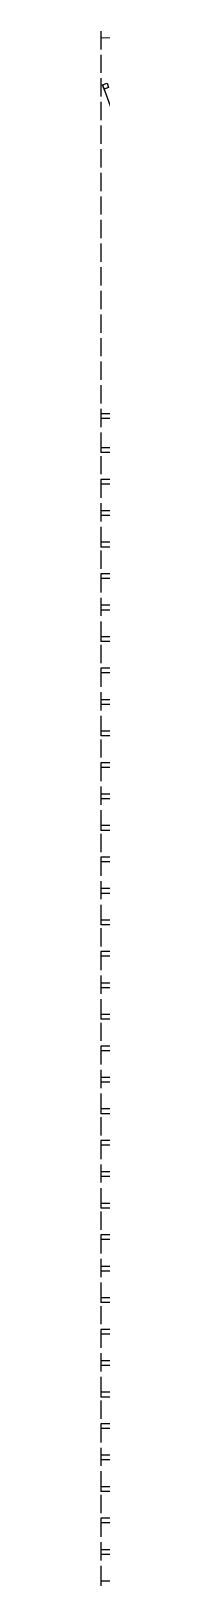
# Model space of a CAD drawing. Header units: millimetres. Extents: x -7340 to 2863, y 1192 to 16198.
# Drawn here: x 2775.87 to 2775.88, y 1192.17 to 1241.56 of the extents above; entities that cross this region are included whole.
import ezdxf

# ---------------------------------------------------------------- set-up
doc = ezdxf.new("R2010")
doc.units = ezdxf.units.MM
doc.linetypes.add('DASHED', pattern=[0.75, 0.5, -0.25])
doc.linetypes.add('HIDDEN', pattern=[0.375, 0.25, -0.125])
doc.layers.add('2COTA', color=8, linetype='Continuous', lineweight=18)
for name, color, linetype in [('ALVE', 2, 'Continuous'), ('AR-ELV-01', 91, 'Continuous'), ('AR-ELV-02', 92, 'Continuous'), ('ESTRUTURA', 3, 'Continuous'), ('PROJECAO', 1, 'HIDDEN')]:
    doc.layers.add(name, color=color, linetype=linetype)
pattern_1 = [(50, (0.2488, 2.3762), (0.717260183, -0.062752135), [0.075, -0.825]), (355, (0.2488, 2.3762), (-0.138751334, 0.752192134), [0.06, -0.66]), (100.4514, (0.30856, 2.371), (0.578509382, 0.689439542), [0.06374019, -0.701142112]), (46.1842, (0.2488, 2.5762), (1.06724105, -0.165519014), [0.1125, -1.2375]), (96.6356, (0.3377, 2.5624), (0.934662706, 0.97411787), [0.09561029, -1.051713]), (351.1842, (0.2488, 2.5762), (0.934661945, 0.9741186), [0.09, -0.99]), (21, (0.3488, 2.5262), (0.596907052, -0.40261889), [0.075, -0.825]), (326, (0.3488, 2.5262), (0.243315332, 0.725150045), [0.06, -0.66]), (71.4514, (0.3985, 2.4927), (0.840222629, 0.322530497), [0.06374019, -0.701142112]), (37.5, (0.24879, 2.37622), (0.0121598553, 0.332893854), [0, -0.652, 0, -0.67, 0, -0.6625]), (7.5, (0.2488, 2.37622), (0.2630695374, 0.394411712), [0, -0.382, 0, -0.637, 0, -0.2525]), (327.5, (0.0258, 2.37622), (0.533822436, -0.0225548717), [0, -0.25, 0, -0.78, 0, -1.035]), (317.5, (-0.0742, 2.3762), (0.583186169, 0.100104982), [0, -0.325, 0, -0.518, 0, -0.735])]
pattern_2 = [(50, (0, 0), (0.717260183, -0.062752135), [0.075, -0.825]), (355, (0, 0), (-0.138751334, 0.752192134), [0.06, -0.66]), (100.4514, (0.0598, -0.0052), (0.578509382, 0.689439542), [0.06374019, -0.701142112]), (46.1842, (0, 0.2), (1.06724105, -0.165519014), [0.1125, -1.2375]), (96.6356, (0.0889, 0.1862), (0.934662706, 0.97411787), [0.09561029, -1.051713]), (351.1842, (0, 0.2), (0.934661945, 0.9741186), [0.09, -0.99]), (21, (0.1, 0.15), (0.596907052, -0.40261889), [0.075, -0.825]), (326, (0.1, 0.15), (0.243315332, 0.725150045), [0.06, -0.66]), (71.4514, (0.14974, 0.11645), (0.840222629, 0.322530497), [0.06374019, -0.701142112]), (37.5, (0, 0), (0.0121598553, 0.332893854), [0, -0.652, 0, -0.67, 0, -0.6625]), (7.5, (0, 0), (0.2630695374, 0.394411712), [0, -0.382, 0, -0.637, 0, -0.2525]), (327.5, (-0.223, 0), (0.533822436, -0.0225548717), [0, -0.25, 0, -0.78, 0, -1.035]), (317.5, (-0.323, 0), (0.583186169, 0.100104982), [0, -0.325, 0, -0.518, 0, -0.735])]

# ---------------------------------------------------------------- blocks, each defined once
blk = doc.blocks.new('elevador 3 fa_gmv_p')
at = {"layer": '2COTA', "linetype": 'Continuous'}
h = blk.add_hatch(dxfattribs=at)
h.set_pattern_fill('AR-CONC', color=256, scale=0.1, style=0)
h.set_pattern_definition(pattern_1)
h.paths.add_polyline_path([(-14993.362, -10152.748), (-14993.484, -10152.748), (-14993.484, -10153.004), (-14993.362, -10153.004)])
h = blk.add_hatch(dxfattribs=at)
h.set_pattern_fill('AR-CONC', color=256, scale=0.1, style=0)
h.set_pattern_definition(pattern_1)
h.paths.add_polyline_path([(-14993.22, -10152.98), (-14993.337, -10152.98), (-14993.337, -10153.004), (-14993.22, -10153.004)])
h = blk.add_hatch(dxfattribs=at)
h.set_pattern_fill('AR-CONC', color=256, scale=0.1, style=0)
h.set_pattern_definition(pattern_2)
h.paths.add_polyline_path([(-14993.61, -10155.124), (-14993.732, -10155.124), (-14993.732, -10155.381), (-14993.61, -10155.381)])
h = blk.add_hatch(dxfattribs=at)
h.set_pattern_fill('AR-CONC', color=256, scale=0.1, style=0)
h.set_pattern_definition(pattern_2)
h.paths.add_polyline_path([(-14993.469, -10155.357), (-14993.586, -10155.357), (-14993.586, -10155.381), (-14993.469, -10155.381)])
at = {"layer": 'AR-ELV-01', "color": 1, "ltscale": 35}
for p, q in [((0.15, 0.515), (0.15, -0.78)), ((0.15, 0.515), (0.24, 0.515)), ((0.17, 0.515), (0.17, 0.442)), ((0.177, 0.515), (0.177, 0.442)), ((0.214, 0.515), (0.214, 0.452)), ((0.221, 0.515), (0.221, 0.452)), ((0.24, -0.78), (0.24, 0.515)), ((0.27, 0.515), (0.36, 0.515)), ((0.27, -0.78), (0.27, 0.515)), ((0.289, 0.515), (0.289, 0.452)), ((0.296, 0.515), (0.296, 0.452)), ((0.333, 0.515), (0.333, 0.442)), ((0.34, 0.515), (0.34, 0.442)), ((0.36, -0.78), (0.36, 0.515)), ((0.15, -0.68), (0.15, 0.394)), ((0.17, 0.451), (0.17, 0.444)), ((0.17, 0.44), (0.17, 0.024)), ((0.177, 0.451), (0.177, 0.444)), ((0.177, 0.44), (0.177, 0.024)), ((0.214, 0.451), (0.214, 0.444)), ((0.214, 0.02), (0.214, -0.78)), ((0.218, 0.451), (0.24, 0.451)), ((0.218, 0.451), (0.24, 0.451)), ((0.221, 0.451), (0.221, 0.444)), ((0.221, 0.02), (0.221, -0.78)), ((0.289, 0.451), (0.289, 0.444)), ((0.289, 0.02), (0.289, -0.78)), ((0.296, 0.451), (0.296, 0.444)), ((0.296, 0.02), (0.296, -0.78)), ((0.334, 0.44), (0.323, 0.44)), ((0.334, 0.44), (0.323, 0.44)), ((0.333, 0.451), (0.333, 0.444)), ((0.333, 0.44), (0.333, 0.024)), ((0.34, 0.451), (0.34, 0.444)), ((0.34, 0.44), (0.34, 0.024)), ((0.414, 0.44), (0.414, -0.36)), ((0.15, -0.296), (0.15, -0.011)), ((0.17, -0.396), (0.17, -0.78)), ((0.177, -0.396), (0.177, -0.78)), ((0.333, -0.396), (0.333, -0.78)), ((0.34, -0.396), (0.34, -0.78)), ((0.36, -0.296), (0.36, -0.011)), ((0.15, -0.78), (0.24, -0.78)), ((0.27, -0.78), (0.36, -0.78))]:
    blk.add_line(p, q, dxfattribs=at)
at = {"layer": 'AR-ELV-02', "color": 1, "ltscale": 35}
for p, q in [((0.27, -0.78), (0.27, 0.515)), ((0.36, 0.515), (0.659, 0.515)), ((0.36, -0.78), (0.36, 0.515)), ((0.452, 0.515), (0.452, 0.491)), ((0.454, 0.515), (0.452, 0.515)), ((0.454, 0.515), (0.452, 0.515)), ((0.454, 0.515), (1.839, 0.515)), ((0.454, 0.515), (0.454, 0.49)), ((1.771, 0.515), (1.773, 0.515)), ((1.771, 0.515), (1.771, 0.49)), ((1.773, 0.515), (1.773, 0.491)), ((1.839, 0.515), (1.839, 0.448)), ((1.839, 0.515), (1.839, -0.544)), ((0.15, 0.457), (0.15, 0.44)), ((0.15, 0.457), (0.151, 0.457)), ((0.15, 0.457), (0.15, 0.44)), ((0.15, 0.44), (0.189, 0.44)), ((0.151, 0.457), (0.151, 0.442)), ((0.151, 0.442), (0.188, 0.442)), ((0.191, 0.024), (0.156, 0.024)), ((0.156, -0.396), (0.156, 0.024)), ((0.176, 0.44), (0.187, 0.44)), ((0.176, 0.44), (0.187, 0.44)), ((0.188, 0.442), (0.188, 0.452)), ((0.188, 0.452), (0.239, 0.452)), ((0.189, 0.44), (0.189, 0.451)), ((0.189, 0.451), (0.24, 0.451)), ((0.189, 0.44), (0.189, 0.44)), ((0.191, -0.396), (0.191, 0.024)), ((0.235, 0.444), (0.2, 0.444)), ((0.2, 0.02), (0.2, 0.444)), ((0.235, 0.02), (0.2, 0.02)), ((0.235, 0.02), (0.235, 0.444)), ((0.239, 0.452), (0.239, 0.461)), ((0.239, 0.461), (0.24, 0.461)), ((0.24, 0.451), (0.24, 0.461)), ((0.27, 0.451), (0.27, 0.461)), ((0.271, 0.461), (0.27, 0.461)), ((0.321, 0.451), (0.27, 0.451)), ((0.292, 0.451), (0.27, 0.451)), ((0.292, 0.451), (0.27, 0.451)), ((0.271, 0.452), (0.271, 0.461)), ((0.322, 0.452), (0.271, 0.452)), ((0.275, 0.444), (0.31, 0.444)), ((0.275, 0.02), (0.275, 0.444)), ((0.275, 0.02), (0.31, 0.02)), ((0.31, 0.02), (0.31, 0.444)), ((0.319, 0.024), (0.354, 0.024)), ((0.319, -0.396), (0.319, 0.024)), ((0.321, 0.44), (0.321, 0.451)), ((0.36, 0.44), (0.321, 0.44)), ((0.321, 0.44), (0.321, 0.44)), ((0.322, 0.442), (0.322, 0.452)), ((0.359, 0.442), (0.322, 0.442)), ((0.354, -0.396), (0.354, 0.024)), ((0.36, 0.457), (0.359, 0.457)), ((0.359, 0.457), (0.359, 0.442)), ((0.36, 0.457), (0.361, 0.457)), ((0.36, 0.457), (0.36, 0.44)), ((0.36, 0.457), (0.36, 0.44)), ((0.36, 0.44), (0.414, 0.44)), ((0.361, 0.457), (0.361, 0.442)), ((0.361, 0.442), (0.412, 0.442)), ((0.386, 0.44), (0.411, 0.44)), ((0.386, 0.44), (0.411, 0.44)), ((0.412, 0.451), (0.452, 0.491)), ((0.412, 0.442), (0.412, 0.451)), ((0.414, 0.45), (0.454, 0.49)), ((0.414, 0.44), (0.414, 0.45)), ((0.414, 0.44), (0.414, 0.44)), ((0.454, 0.49), (1.771, 0.49)), ((1.814, 0.448), (1.771, 0.49)), ((1.814, 0.449), (1.773, 0.491)), ((1.839, 0.449), (1.814, 0.449)), ((1.839, 0.449), (1.814, 0.449)), ((1.839, 0.448), (1.814, 0.448)), ((1.839, 0.448), (1.814, 0.448)), ((1.839, 0.448), (1.814, 0.448)), ((1.814, -0.567), (1.814, 0.448)), ((0.191, -0.396), (0.156, -0.396)), ((0.319, -0.396), (0.354, -0.396)), ((0.36, -0.36), (0.414, -0.36)), ((0.36, -0.381), (0.36, -0.36)), ((0.36, -0.381), (0.361, -0.381)), ((0.361, -0.361), (0.412, -0.361)), ((0.361, -0.381), (0.361, -0.361)), ((0.386, -0.36), (0.411, -0.36)), ((0.386, -0.36), (0.411, -0.36)), ((0.412, -0.361), (0.412, -0.57)), ((0.414, -0.36), (0.414, -0.36)), ((0.414, -0.36), (0.414, -0.57)), ((0.36, -0.635), (1.839, -0.635)), ((0.412, -0.57), (0.452, -0.61)), ((0.414, -0.57), (0.454, -0.61)), ((0.452, -0.635), (0.452, -0.61)), ((0.454, -0.635), (0.452, -0.635)), ((0.454, -0.635), (0.452, -0.635)), ((0.454, -0.61), (1.771, -0.61)), ((0.454, -0.635), (0.454, -0.61)), ((1.814, -0.567), (1.771, -0.61)), ((1.771, -0.635), (1.771, -0.61)), ((1.814, -0.569), (1.773, -0.61)), ((1.773, -0.635), (1.773, -0.61)), ((1.839, -0.567), (1.814, -0.567)), ((1.839, -0.567), (1.814, -0.567)), ((1.839, -0.567), (1.814, -0.567)), ((1.839, -0.569), (1.814, -0.569)), ((1.839, -0.569), (1.814, -0.569)), ((1.839, -0.542), (1.839, -0.567)), ((1.839, -0.554), (1.839, -0.635)), ((1.839, -0.567), (1.839, -0.569)), ((1.839, -0.567), (1.839, -0.569)), ((1.839, -0.635), (1.839, -0.635))]:
    blk.add_line(p, q, dxfattribs=at)
for points in [[(0.09, 0.56), (0.09, 0.44), (0.15, 0.44), (0.15, 0.56)], [(0.15, -0.479), (0.15, -0.479), (0.15, -0.36), (0.09, -0.36), (0.09, -0.479)]]:
    blk.add_lwpolyline(points, dxfattribs=at)

msp = doc.modelspace()

# ---------------------------------------------------------------- linework, layer by layer
at = {"layer": 'ALVE'}
msp.add_lwpolyline([(2775.92548, 1239.851), (2777.18985, 1236.37717, 0.32614477), (2779.95455, 1234.52723), (2781.33598, 1234.52723), (2784.84249, 1234.52723)], format="xyb", dxfattribs=at)
at = {"layer": 'ESTRUTURA'}
for p, q in [((2775.87687, 1241.34448), (2775.87687, 1241.44448)), ((2778.87687, 1241.24448), (2775.87687, 1241.34448)), ((2775.92548, 1239.851), (2776.06643, 1239.90231))]:
    msp.add_line(p, q, dxfattribs=at)
at = {"layer": 'ESTRUTURA', "linetype": 'Continuous'}
for p, q in [((2776.87426, 1229.39911), (2775.87426, 1229.39911)), ((2775.87426, 1229.39911), (2775.87426, 1229.24911)), ((2776.87426, 1229.24911), (2775.87426, 1229.24911)), ((2775.87493, 1228.31852), (2775.87493, 1228.16852)), ((2776.87493, 1228.31852), (2775.87493, 1228.31852)), ((2776.87493, 1228.16852), (2775.87493, 1228.16852)), ((2775.87493, 1227.31852), (2775.87493, 1227.16852)), ((2776.87493, 1227.31852), (2775.87493, 1227.31852)), ((2776.87493, 1227.16852), (2775.87493, 1227.16852)), ((2775.87493, 1226.31852), (2775.87493, 1226.16852)), ((2776.87493, 1226.31852), (2775.87493, 1226.31852)), ((2776.87493, 1226.16852), (2775.87493, 1226.16852)), ((2775.87493, 1225.31852), (2775.87493, 1225.16852)), ((2776.87493, 1225.31852), (2775.87493, 1225.31852)), ((2776.87493, 1225.16852), (2775.87493, 1225.16852)), ((2775.87493, 1224.31852), (2775.87493, 1224.16852)), ((2776.87493, 1224.31852), (2775.87493, 1224.31852)), ((2776.87493, 1224.16852), (2775.87493, 1224.16852)), ((2775.87493, 1223.31852), (2775.87493, 1223.16852)), ((2776.87493, 1223.31852), (2775.87493, 1223.31852)), ((2776.87493, 1223.16852), (2775.87493, 1223.16852)), ((2775.87493, 1222.31852), (2775.87493, 1222.16852)), ((2776.87493, 1222.31852), (2775.87493, 1222.31852)), ((2776.87493, 1222.16852), (2775.87493, 1222.16852)), ((2775.87493, 1221.31852), (2775.87493, 1221.16852)), ((2776.87493, 1221.31852), (2775.87493, 1221.31852)), ((2776.87493, 1221.16852), (2775.87493, 1221.16852)), ((2775.87493, 1220.31852), (2775.87493, 1220.16852)), ((2776.87493, 1220.31852), (2775.87493, 1220.31852)), ((2776.87493, 1220.16852), (2775.87493, 1220.16852)), ((2775.87493, 1219.31852), (2775.87493, 1219.16852)), ((2776.87493, 1219.31852), (2775.87493, 1219.31852)), ((2776.87493, 1219.16852), (2775.87493, 1219.16852)), ((2775.87493, 1218.31852), (2775.87493, 1218.16852)), ((2776.87493, 1218.31852), (2775.87493, 1218.31852)), ((2776.87493, 1218.16852), (2775.87493, 1218.16852)), ((2775.87493, 1217.31852), (2775.87493, 1217.16852)), ((2776.87493, 1217.31852), (2775.87493, 1217.31852)), ((2776.87493, 1217.16852), (2775.87493, 1217.16852)), ((2775.87493, 1216.31852), (2775.87493, 1216.16852)), ((2776.87493, 1216.31852), (2775.87493, 1216.31852)), ((2776.87493, 1216.16852), (2775.87493, 1216.16852)), ((2775.87493, 1215.31852), (2775.87493, 1215.16852)), ((2776.87493, 1215.31852), (2775.87493, 1215.31852)), ((2776.87493, 1215.16852), (2775.87493, 1215.16852)), ((2775.87493, 1214.31852), (2775.87493, 1214.16852)), ((2776.87493, 1214.31852), (2775.87493, 1214.31852)), ((2776.87493, 1214.16852), (2775.87493, 1214.16852)), ((2775.87493, 1213.31852), (2775.87493, 1213.16852)), ((2776.87493, 1213.31852), (2775.87493, 1213.31852)), ((2776.87493, 1213.16852), (2775.87493, 1213.16852)), ((2776.87493, 1212.31852), (2775.87493, 1212.31852)), ((2775.87493, 1212.31852), (2775.87493, 1212.16852)), ((2776.87493, 1212.16852), (2775.87493, 1212.16852)), ((2775.87493, 1211.31852), (2775.87493, 1211.16852)), ((2776.87493, 1211.31852), (2775.87493, 1211.31852)), ((2776.87493, 1211.16852), (2775.87493, 1211.16852)), ((2775.87493, 1210.31852), (2775.87493, 1210.16852)), ((2776.87493, 1210.31852), (2775.87493, 1210.31852)), ((2776.87493, 1210.16852), (2775.87493, 1210.16852)), ((2775.87493, 1209.31852), (2775.87493, 1209.16852)), ((2776.87493, 1209.31852), (2775.87493, 1209.31852)), ((2776.87493, 1209.16852), (2775.87493, 1209.16852)), ((2775.87493, 1208.31852), (2775.87493, 1208.16852)), ((2776.87493, 1208.31852), (2775.87493, 1208.31852)), ((2776.87493, 1208.16852), (2775.87493, 1208.16852)), ((2775.87493, 1207.31852), (2775.87493, 1207.16852)), ((2776.87493, 1207.31852), (2775.87493, 1207.31852)), ((2776.87493, 1207.16852), (2775.87493, 1207.16852)), ((2775.87493, 1206.31852), (2775.87493, 1206.16852)), ((2776.87493, 1206.31852), (2775.87493, 1206.31852)), ((2776.87493, 1206.16852), (2775.87493, 1206.16852)), ((2775.87493, 1205.31852), (2775.87493, 1205.16852)), ((2776.87493, 1205.31852), (2775.87493, 1205.31852)), ((2776.87493, 1205.16852), (2775.87493, 1205.16852)), ((2775.87493, 1204.31852), (2775.87493, 1204.16852)), ((2776.87493, 1204.31852), (2775.87493, 1204.31852)), ((2776.87493, 1204.16852), (2775.87493, 1204.16852)), ((2775.87493, 1203.31852), (2775.87493, 1203.16852)), ((2776.87493, 1203.31852), (2775.87493, 1203.31852)), ((2776.87493, 1203.16852), (2775.87493, 1203.16852)), ((2775.87493, 1202.31852), (2775.87493, 1202.16852)), ((2776.87493, 1202.31852), (2775.87493, 1202.31852)), ((2776.87493, 1202.16852), (2775.87493, 1202.16852)), ((2776.87493, 1201.31852), (2775.87493, 1201.31852)), ((2775.87493, 1201.31852), (2775.87493, 1201.16852)), ((2776.87493, 1201.16852), (2775.87493, 1201.16852)), ((2775.87493, 1200.31852), (2775.87493, 1200.16852)), ((2776.87493, 1200.31852), (2775.87493, 1200.31852)), ((2776.87493, 1200.16852), (2775.87493, 1200.16852)), ((2775.87493, 1199.31852), (2775.87493, 1199.16852)), ((2776.87493, 1199.31852), (2775.87493, 1199.31852)), ((2776.87493, 1199.16852), (2775.87493, 1199.16852)), ((2775.87493, 1198.31852), (2775.87493, 1198.16852)), ((2776.87493, 1198.31852), (2775.87493, 1198.31852)), ((2776.87493, 1198.16852), (2775.87493, 1198.16852)), ((2775.87493, 1197.31852), (2775.87493, 1197.16852)), ((2776.87493, 1197.31852), (2775.87493, 1197.31852)), ((2776.87493, 1197.16852), (2775.87493, 1197.16852)), ((2775.87493, 1196.31852), (2775.87493, 1196.16852)), ((2776.87493, 1196.31852), (2775.87493, 1196.31852)), ((2776.87493, 1196.16852), (2775.87493, 1196.16852)), ((2775.87493, 1195.31852), (2775.87493, 1195.16852)), ((2776.87493, 1195.31852), (2775.87493, 1195.31852)), ((2776.87493, 1195.16852), (2775.87493, 1195.16852)), ((2775.87493, 1194.31852), (2775.87493, 1194.16852)), ((2776.87493, 1194.31852), (2775.87493, 1194.31852)), ((2776.87493, 1194.16852), (2775.87493, 1194.16852)), ((2775.87493, 1193.31852), (2775.87493, 1193.16852)), ((2776.87493, 1193.31852), (2775.87493, 1193.31852)), ((2776.87493, 1193.16852), (2775.87493, 1193.16852)), ((2775.87493, 1192.31852), (2775.87493, 1192.16852)), ((2776.87493, 1192.31852), (2775.87493, 1192.31852))]:
    msp.add_line(p, q, dxfattribs=at)
at = {"layer": 'ESTRUTURA'}
msp.add_lwpolyline([(2775.92548, 1239.851), (2776.06643, 1239.90231), (2776.11773, 1239.76135), (2775.97678, 1239.71005), (2775.92548, 1239.851)], dxfattribs=at)
at = {"layer": 'PROJECAO', "linetype": 'DASHED'}
for p in [(2775.87384, 1241.5581), (2775.87384, 1241.4784)]:
    msp.add_line(p, (2775.87384, 1192.16852), dxfattribs=at)

# ---------------------------------------------------------------- block references
at = {"rotation": 270}
msp.add_blockref('elevador 3 fa_gmv_p', (2815.79441, 1204.3139), dxfattribs=at)

doc.saveas('drawing.dxf')
